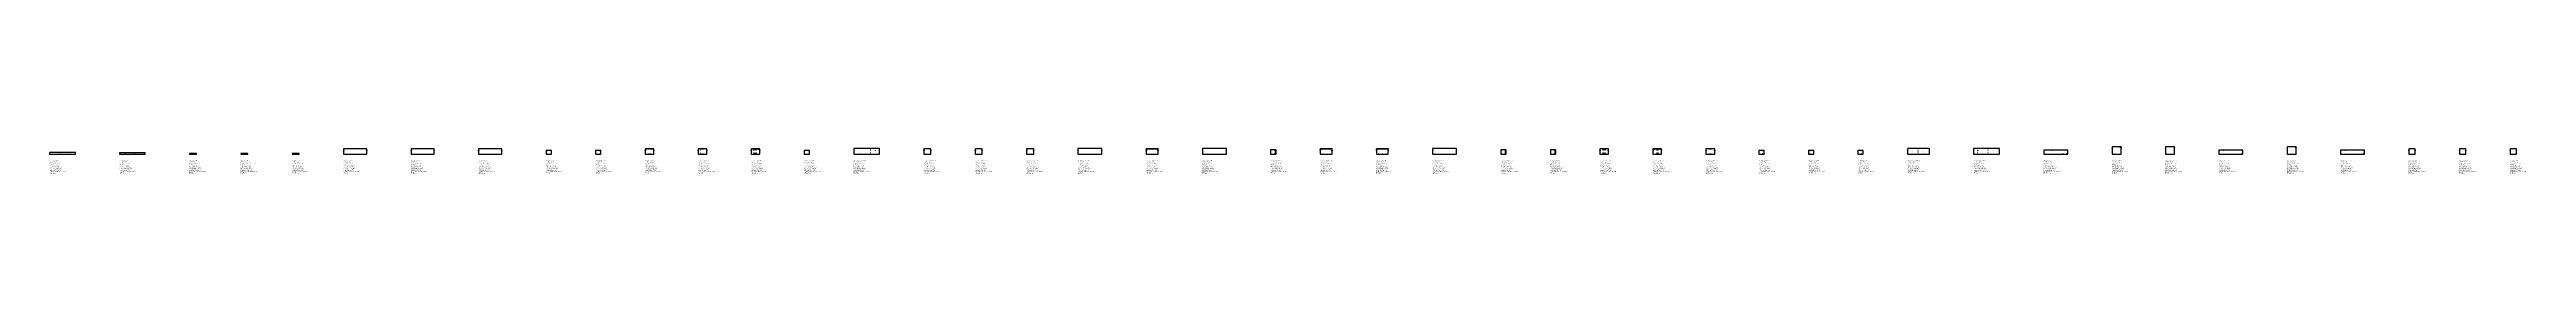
# Model space of a CAD drawing. Header units: inches. Extents: x 0 to 159254, y -1296 to 458.
import ezdxf

# ---------------------------------------------------------------- set-up
doc = ezdxf.new("R2010")
doc.units = ezdxf.units.IN
doc.header["$MEASUREMENT"] = 0
for name, color, linetype in [('BORDER_Z23P0RT1001', 7, 'Continuous'), ('HBORE_Z11P5', 4, 'Continuous'), ('NESTTEXT', 1, 'Continuous'), ('PLINEDIRECTION', 6, 'Continuous'), ('ROUTE_Z12P0RT1003', 7, 'Continuous'), ('VBORE_Z11P0', 3, 'Continuous'), ('VBORE_Z12P0', 3, 'Continuous'), ('VBORE_Z23P0', 3, 'Continuous'), ('VBORE_Z2P0', 3, 'Continuous')]:
    doc.layers.add(name, color=color, linetype=linetype)
doc.styles.get("Standard").update_dxf_attribs({"font": 'arial.ttf'})

msp = doc.modelspace()

# ---------------------------------------------------------------- linework, layer by layer
at = {"layer": 'BORDER_Z23P0RT1001', "color": 2}
for points in [[(812.825, -15, -0.4142135624), (827.825, 0), (1662, 0), (1662, 99.999), (0, 99.999), (0, 0), (834.175, 0, -0.4142135624), (849.175, -15)], [(5308.125, -15, -0.4142135624), (5323.125, 0), (6145.8, 0), (6145.8, 80), (4506.8, 80), (4506.8, 0), (5329.475, 0, -0.4142135624), (5344.475, -15)], [(9201.425, -15, -0.4142135624), (9216.425, 0), (9448.6, 0), (9448.6, 39.999), (8990.6, 39.999), (8990.6, 0), (9222.775, 0, -0.4142135624), (9237.775, -15)], [(12504.225, -15, -0.4142135624), (12519.225, 0), (12751.4, 0), (12751.4, 39.999), (12293.4, 39.999), (12293.4, 0), (12525.575, 0, -0.4142135624), (12540.575, -15)], [(15807.025, -15, -0.4142135624), (15822.025, 0), (16054.2, 0), (16054.2, 39.999), (15596.2, 39.999), (15596.2, 0), (15828.375, 0, -0.4142135624), (15843.375, -15)], [(19629.825, -15, -0.4142135624), (19644.825, 0), (20397, 0), (20397, 337.999), (18899, 337.999), (18899, 0), (19651.175, 0, -0.4142135624), (19666.175, -15)], [(23972.625, -15, -0.4142135624), (23987.625, 0), (24739.8, 0), (24739.8, 337.999), (23241.8, 337.999), (23241.8, 0), (23993.975, 0, -0.4142135624), (24008.975, -15)], [(28315.425, -15, -0.4142135624), (28330.425, 0), (29082.6, 0), (29082.6, 337.999), (27584.6, 337.999), (27584.6, 0), (28336.775, 0, -0.4142135624), (28351.775, -15)], [(32078.2245, -15, -0.4142135624), (32093.2245, 0), (32265.399, 0), (32265.399, 227), (31927.4, 227), (31927.4, 0), (32099.5745, 0, -0.4142135624), (32114.5745, -15)], [(35261.0235, -15, -0.4142135624), (35276.0235, 0), (35448.198, 0), (35448.198, 227), (35110.199, 227), (35110.199, 0), (35282.3735, 0, -0.4142135624), (35297.3735, -15)], [(38557.323, -15, -0.4142135624), (38572.323, 0), (38857.998, 0), (38857.998, 337.999), (38292.998, 337.999), (38292.998, 0), (38578.673, 0, -0.4142135624), (38593.673, -15)], [(41967.123, -15, -0.4142135624), (41982.123, 0), (42267.798, 0), (42267.798, 337.999), (41702.798, 337.999), (41702.798, 0), (41988.473, 0, -0.4142135624), (42003.473, -15)], [(45376.923, -15, -0.4142135624), (45391.923, 0), (45677.598, 0), (45677.598, 337.999), (45112.598, 337.999), (45112.598, 0), (45398.273, 0, -0.4142135624), (45413.273, -15)], [(48673.2225, -15, -0.4142135624), (48688.2225, 0), (48860.397, 0), (48860.397, 227), (48522.398, 227), (48522.398, 0), (48694.5725, 0, -0.4142135624), (48709.5725, -15)], [(52518.022, -15, -0.4142135624), (52533.022, 0), (53367.197, 0), (53367.197, 358.999), (51705.197, 358.999), (51705.197, 0), (52539.372, 0, -0.4142135624), (52554.372, -15)], [(56422.822, -15, -0.4142135624), (56437.822, 0), (56669.997, 0), (56669.997, 337.999), (56211.997, 337.999), (56211.997, 0), (56444.172, 0, -0.4142135624), (56459.172, -15)], [(59725.622, -15, -0.4142135624), (59740.622, 0), (59972.797, 0), (59972.797, 337.999), (59514.797, 337.999), (59514.797, 0), (59746.972, 0, -0.4142135624), (59761.972, -15)], [(63028.422, -15, -0.4142135624), (63043.422, 0), (63275.597, 0), (63275.597, 337.999), (62817.597, 337.999), (62817.597, 0), (63049.772, 0, -0.4142135624), (63064.772, -15)], [(66874.222, -15, -0.4142135624), (66889.222, 0), (67664.397, 0), (67664.397, 358.999), (66120.397, 358.999), (66120.397, 0), (66895.572, 0, -0.4142135624), (66910.572, -15)], [(70875.522, -15, -0.4142135624), (70890.522, 0), (71278.197, 0), (71278.197, 337.999), (70509.197, 337.999), (70509.197, 0), (70896.872, 0, -0.4142135624), (70911.872, -15)], [(74876.822, -15, -0.4142135624), (74891.822, 0), (75666.997, 0), (75666.997, 358.999), (74122.997, 358.999), (74122.997, 0), (74898.172, 0, -0.4142135624), (74913.172, -15)], [(78662.6215, -15, -0.4142135624), (78677.6215, 0), (78849.796, 0), (78849.796, 271), (78511.797, 271), (78511.797, 0), (78683.9715, 0, -0.4142135624), (78698.9715, -15)], [(82060.921, -15, -0.4142135624), (82075.921, 0), (82463.596, 0), (82463.596, 337.999), (81694.596, 337.999), (81694.596, 0), (82082.271, 0, -0.4142135624), (82097.271, -15)], [(85674.721, -15, -0.4142135624), (85689.721, 0), (86077.396, 0), (86077.396, 337.999), (85308.396, 337.999), (85308.396, 0), (85696.071, 0, -0.4142135624), (85711.071, -15)], [(89676.021, -15, -0.4142135624), (89691.021, 0), (90466.196, 0), (90466.196, 358.999), (88922.196, 358.999), (88922.196, 0), (89697.371, 0, -0.4142135624), (89712.371, -15)], [(93461.8205, -15, -0.4142135624), (93476.8205, 0), (93648.995, 0), (93648.995, 271), (93310.996, 271), (93310.996, 0), (93483.1705, 0, -0.4142135624), (93498.1705, -15)], [(96644.6195, -15, -0.4142135624), (96659.6195, 0), (96831.794, 0), (96831.794, 271), (96493.795, 271), (96493.795, 0), (96665.9695, 0, -0.4142135624), (96680.9695, -15)], [(99940.919, -15, -0.4142135624), (99955.919, 0), (100241.594, 0), (100241.594, 337.999), (99676.594, 337.999), (99676.594, 0), (99962.269, 0, -0.4142135624), (99977.269, -15)], [(103350.719, -15, -0.4142135624), (103365.719, 0), (103651.394, 0), (103651.394, 337.999), (103086.394, 337.999), (103086.394, 0), (103372.069, 0, -0.4142135624), (103387.069, -15)], [(106760.519, -15, -0.4142135624), (106775.519, 0), (107061.194, 0), (107061.194, 337.999), (106496.194, 337.999), (106496.194, 0), (106781.869, 0, -0.4142135624), (106796.869, -15)], [(110056.8185, -15, -0.4142135624), (110071.8185, 0), (110243.993, 0), (110243.993, 227), (109905.994, 227), (109905.994, 0), (110078.1685, 0, -0.4142135624), (110093.1685, -15)], [(113239.6175, -15, -0.4142135624), (113254.6175, 0), (113426.792, 0), (113426.792, 227), (113088.793, 227), (113088.793, 0), (113260.9675, 0, -0.4142135624), (113275.9675, -15)], [(116422.4165, -15, -0.4142135624), (116437.4165, 0), (116609.591, 0), (116609.591, 227), (116271.592, 227), (116271.592, 0), (116443.7665, 0, -0.4142135624), (116458.7665, -15)], [(120142.216, -15, -0.4142135624), (120157.216, 0), (120866.391, 0), (120866.391, 358.999), (119477.391, 358.999), (119477.391, 337.999), (119454.391, 337.999), (119454.391, 0), (120163.566, 0, -0.4142135624), (120178.566, -15)], [(124524.016, -15, -0.4142135624), (124539.016, 0), (125373.191, 0), (125373.191, 358.999), (123711.191, 358.999), (123711.191, 0), (124545.366, 0, -0.4142135624), (124560.366, -15)], [(128971.816, -15, -0.4142135624), (128986.816, 0), (129761.991, 0), (129761.991, 250), (128217.991, 250), (128217.991, 0), (128993.166, 0, -0.4142135624), (129008.166, -15)], [(132882.616, -15, -0.4142135624), (132897.616, 0), (133194.791, 0), (133194.791, 458), (132606.791, 458), (132606.791, 0), (132903.966, 0, -0.4142135624), (132918.966, -15)], [(136315.416, -15, -0.4142135624), (136330.416, 0), (136627.591, 0), (136627.591, 458), (136039.591, 458), (136039.591, 0), (136336.766, 0, -0.4142135624), (136351.766, -15)], [(140226.216, -15, -0.4142135624), (140241.216, 0), (141016.391, 0), (141016.391, 250), (139472.391, 250), (139472.391, 0), (140247.566, 0, -0.4142135624), (140262.566, -15)], [(144137.016, -15, -0.4142135624), (144152.016, 0), (144449.191, 0), (144449.191, 458), (143861.191, 458), (143861.191, 0), (144158.366, 0, -0.4142135624), (144173.366, -15)], [(148047.816, -15, -0.4142135624), (148062.816, 0), (148837.991, 0), (148837.991, 250), (147293.991, 250), (147293.991, 0), (148069.166, 0, -0.4142135624), (148084.166, -15)], [(151870.616, -15, -0.4142135624), (151885.616, 0), (152094.791, 0), (152094.791, 337.999), (151682.791, 337.999), (151682.791, 0), (151891.966, 0, -0.4142135624), (151906.966, -15)], [(155127.416, -15, -0.4142135624), (155142.416, 0), (155351.591, 0), (155351.591, 337.999), (154939.591, 337.999), (154939.591, 0), (155148.766, 0, -0.4142135624), (155163.766, -15)], [(158384.216, -15, -0.4142135624), (158399.216, 0), (158608.391, 0), (158608.391, 337.999), (158196.391, 337.999), (158196.391, 0), (158405.566, 0, -0.4142135624), (158420.566, -15)]]:
    msp.add_lwpolyline(points, format="xyb", dxfattribs=at)
at = {"layer": 'HBORE_Z11P5', "color": 4}
for points in [[(4610.8, 80), (4610.8, 60), (4602.8, 60), (4602.8, 80), (4610.8, 80)], [(4898.6, 80), (4898.6, 60), (4890.6, 60), (4890.6, 80), (4898.6, 80)], [(5186.4, 80), (5186.4, 60), (5178.4, 60), (5178.4, 80), (5186.4, 80)], [(5474.2, 80), (5474.2, 60), (5466.2, 60), (5466.2, 80), (5474.2, 80)], [(5762, 80), (5762, 60), (5754, 60), (5754, 80), (5762, 80)], [(6049.8, 80), (6049.8, 60), (6041.8, 60), (6041.8, 80), (6049.8, 80)], [(18899, 241.999), (18919, 241.999), (18919, 233.999), (18899, 233.999), (18899, 241.999)], [(18899, 103.999), (18919, 103.999), (18919, 95.999), (18899, 95.999), (18899, 103.999)], [(20397, 233.999), (20377, 233.999), (20377, 241.999), (20397, 241.999), (20397, 233.999)], [(20397, 95.999), (20377, 95.999), (20377, 103.999), (20397, 103.999), (20397, 95.999)], [(23241.8, 241.999), (23261.8, 241.999), (23261.8, 233.999), (23241.8, 233.999), (23241.8, 241.999)], [(23241.8, 103.999), (23261.8, 103.999), (23261.8, 95.999), (23241.8, 95.999), (23241.8, 103.999)], [(24739.8, 233.999), (24719.8, 233.999), (24719.8, 241.999), (24739.8, 241.999), (24739.8, 233.999)], [(24739.8, 95.999), (24719.8, 95.999), (24719.8, 103.999), (24739.8, 103.999), (24739.8, 95.999)], [(27584.6, 241.999), (27604.6, 241.999), (27604.6, 233.999), (27584.6, 233.999), (27584.6, 241.999)], [(27584.6, 103.999), (27604.6, 103.999), (27604.6, 95.999), (27584.6, 95.999), (27584.6, 103.999)], [(29082.6, 233.999), (29062.6, 233.999), (29062.6, 241.999), (29082.6, 241.999), (29082.6, 233.999)], [(29082.6, 95.999), (29062.6, 95.999), (29062.6, 103.999), (29082.6, 103.999), (29082.6, 95.999)], [(32023.4, 0), (32023.4, 20), (32031.4, 20), (32031.4, 0), (32023.4, 0)], [(32161.4, 0), (32161.4, 20), (32169.4, 20), (32169.4, 0), (32161.4, 0)], [(35206.199, 0), (35206.199, 20), (35214.199, 20), (35214.199, 0), (35206.199, 0)], [(35344.199, 0), (35344.199, 20), (35352.199, 20), (35352.199, 0), (35344.199, 0)], [(38292.998, 241.999), (38312.998, 241.999), (38312.998, 233.999), (38292.998, 233.999), (38292.998, 241.999)], [(38292.998, 103.999), (38312.998, 103.999), (38312.998, 95.999), (38292.998, 95.999), (38292.998, 103.999)], [(41702.798, 241.999), (41722.798, 241.999), (41722.798, 233.999), (41702.798, 233.999), (41702.798, 241.999)], [(41702.798, 103.999), (41722.798, 103.999), (41722.798, 95.999), (41702.798, 95.999), (41702.798, 103.999)], [(45112.598, 241.999), (45132.598, 241.999), (45132.598, 233.999), (45112.598, 233.999), (45112.598, 241.999)], [(45112.598, 103.999), (45132.598, 103.999), (45132.598, 95.999), (45112.598, 95.999), (45112.598, 103.999)], [(48618.398, 0), (48618.398, 20), (48626.398, 20), (48626.398, 0), (48618.398, 0)], [(48756.398, 0), (48756.398, 20), (48764.398, 20), (48764.398, 0), (48756.398, 0)], [(70509.197, 241.999), (70529.197, 241.999), (70529.197, 233.999), (70509.197, 233.999), (70509.197, 241.999)], [(70509.197, 103.999), (70529.197, 103.999), (70529.197, 95.999), (70509.197, 95.999), (70509.197, 103.999)], [(70655.197, 0), (70655.197, 20), (70663.197, 20), (70663.197, 0), (70655.197, 0)], [(70888.697, 0), (70888.697, 20), (70896.697, 20), (70896.697, 0), (70888.697, 0)], [(71122.197, 0), (71122.197, 20), (71130.197, 20), (71130.197, 0), (71122.197, 0)], [(71278.197, 233.999), (71258.197, 233.999), (71258.197, 241.999), (71278.197, 241.999), (71278.197, 233.999)], [(71278.197, 95.999), (71258.197, 95.999), (71258.197, 103.999), (71278.197, 103.999), (71278.197, 95.999)], [(78511.797, 139.5), (78531.797, 139.5), (78531.797, 131.5), (78511.797, 131.5), (78511.797, 139.5)], [(78615.797, 271), (78615.797, 251), (78607.797, 251), (78607.797, 271), (78615.797, 271)], [(78607.797, 0), (78607.797, 20), (78615.797, 20), (78615.797, 0), (78607.797, 0)], [(78753.797, 271), (78753.797, 251), (78745.797, 251), (78745.797, 271), (78753.797, 271)], [(78745.797, 0), (78745.797, 20), (78753.797, 20), (78753.797, 0), (78745.797, 0)], [(81694.596, 241.999), (81714.596, 241.999), (81714.596, 233.999), (81694.596, 233.999), (81694.596, 241.999)], [(81694.596, 103.999), (81714.596, 103.999), (81714.596, 95.999), (81694.596, 95.999), (81694.596, 103.999)], [(81840.596, 0), (81840.596, 20), (81848.596, 20), (81848.596, 0), (81840.596, 0)], [(82074.096, 0), (82074.096, 20), (82082.096, 20), (82082.096, 0), (82074.096, 0)], [(82307.596, 0), (82307.596, 20), (82315.596, 20), (82315.596, 0), (82307.596, 0)], [(82463.596, 233.999), (82443.596, 233.999), (82443.596, 241.999), (82463.596, 241.999), (82463.596, 233.999)], [(82463.596, 95.999), (82443.596, 95.999), (82443.596, 103.999), (82463.596, 103.999), (82463.596, 95.999)], [(85308.396, 241.999), (85328.396, 241.999), (85328.396, 233.999), (85308.396, 233.999), (85308.396, 241.999)], [(85308.396, 103.999), (85328.396, 103.999), (85328.396, 95.999), (85308.396, 95.999), (85308.396, 103.999)], [(85454.396, 0), (85454.396, 20), (85462.396, 20), (85462.396, 0), (85454.396, 0)], [(85687.896, 0), (85687.896, 20), (85695.896, 20), (85695.896, 0), (85687.896, 0)], [(85921.396, 0), (85921.396, 20), (85929.396, 20), (85929.396, 0), (85921.396, 0)], [(86077.396, 233.999), (86057.396, 233.999), (86057.396, 241.999), (86077.396, 241.999), (86077.396, 233.999)], [(86077.396, 95.999), (86057.396, 95.999), (86057.396, 103.999), (86077.396, 103.999), (86077.396, 95.999)], [(93310.996, 139.5), (93330.996, 139.5), (93330.996, 131.5), (93310.996, 131.5), (93310.996, 139.5)], [(93414.996, 271), (93414.996, 251), (93406.996, 251), (93406.996, 271), (93414.996, 271)], [(93406.996, 0), (93406.996, 20), (93414.996, 20), (93414.996, 0), (93406.996, 0)], [(93552.996, 271), (93552.996, 251), (93544.996, 251), (93544.996, 271), (93552.996, 271)], [(93544.996, 0), (93544.996, 20), (93552.996, 20), (93552.996, 0), (93544.996, 0)], [(96493.795, 139.5), (96513.795, 139.5), (96513.795, 131.5), (96493.795, 131.5), (96493.795, 139.5)], [(96597.795, 271), (96597.795, 251), (96589.795, 251), (96589.795, 271), (96597.795, 271)], [(96589.795, 0), (96589.795, 20), (96597.795, 20), (96597.795, 0), (96589.795, 0)], [(96735.795, 271), (96735.795, 251), (96727.795, 251), (96727.795, 271), (96735.795, 271)], [(96727.795, 0), (96727.795, 20), (96735.795, 20), (96735.795, 0), (96727.795, 0)], [(100241.594, 233.999), (100221.594, 233.999), (100221.594, 241.999), (100241.594, 241.999), (100241.594, 233.999)], [(100241.594, 95.999), (100221.594, 95.999), (100221.594, 103.999), (100241.594, 103.999), (100241.594, 95.999)], [(103651.394, 233.999), (103631.394, 233.999), (103631.394, 241.999), (103651.394, 241.999), (103651.394, 233.999)], [(103651.394, 95.999), (103631.394, 95.999), (103631.394, 103.999), (103651.394, 103.999), (103651.394, 95.999)], [(107061.194, 233.999), (107041.194, 233.999), (107041.194, 241.999), (107061.194, 241.999), (107061.194, 233.999)], [(107061.194, 95.999), (107041.194, 95.999), (107041.194, 103.999), (107061.194, 103.999), (107061.194, 95.999)], [(110009.993, 227), (110009.993, 207), (110001.993, 207), (110001.993, 227), (110009.993, 227)], [(110147.993, 227), (110147.993, 207), (110139.993, 207), (110139.993, 227), (110147.993, 227)], [(113192.792, 227), (113192.792, 207), (113184.792, 207), (113184.792, 227), (113192.792, 227)], [(113330.792, 227), (113330.792, 207), (113322.792, 207), (113322.792, 227), (113330.792, 227)], [(116375.591, 227), (116375.591, 207), (116367.591, 207), (116367.591, 227), (116375.591, 227)], [(116513.591, 227), (116513.591, 207), (116505.591, 207), (116505.591, 227), (116513.591, 227)], [(151682.791, 241.999), (151702.791, 241.999), (151702.791, 233.999), (151682.791, 233.999), (151682.791, 241.999)], [(151682.791, 103.999), (151702.791, 103.999), (151702.791, 95.999), (151682.791, 95.999), (151682.791, 103.999)], [(152094.791, 233.999), (152074.791, 233.999), (152074.791, 241.999), (152094.791, 241.999), (152094.791, 233.999)], [(152094.791, 95.999), (152074.791, 95.999), (152074.791, 103.999), (152094.791, 103.999), (152094.791, 95.999)], [(154939.591, 241.999), (154959.591, 241.999), (154959.591, 233.999), (154939.591, 233.999), (154939.591, 241.999)], [(154939.591, 103.999), (154959.591, 103.999), (154959.591, 95.999), (154939.591, 95.999), (154939.591, 103.999)], [(155351.591, 233.999), (155331.591, 233.999), (155331.591, 241.999), (155351.591, 241.999), (155351.591, 233.999)], [(155351.591, 95.999), (155331.591, 95.999), (155331.591, 103.999), (155351.591, 103.999), (155351.591, 95.999)], [(158196.391, 241.999), (158216.391, 241.999), (158216.391, 233.999), (158196.391, 233.999), (158196.391, 241.999)], [(158196.391, 103.999), (158216.391, 103.999), (158216.391, 95.999), (158196.391, 95.999), (158196.391, 103.999)], [(158608.391, 233.999), (158588.391, 233.999), (158588.391, 241.999), (158608.391, 241.999), (158608.391, 233.999)], [(158608.391, 95.999), (158588.391, 95.999), (158588.391, 103.999), (158608.391, 103.999), (158608.391, 95.999)]]:
    msp.add_lwpolyline(points, close=True, dxfattribs=at)
at = {"layer": 'PLINEDIRECTION', "color": 6}
for points in [[(70505.197, 309.899), (70511.547, 309.899), (70511.547, 335.299), (70508.372, 322.599), (70514.722, 322.599), (70511.547, 335.299), (70509.9595, 322.599), (70513.1345, 322.599), (70511.547, 335.299)], [(78821.697, 275), (78821.697, 268.65), (78847.097, 268.65), (78834.397, 271.825), (78834.397, 265.475), (78847.097, 268.65), (78834.397, 270.2375), (78834.397, 267.0625), (78847.097, 268.65)], [(81690.596, 309.899), (81696.946, 309.899), (81696.946, 335.299), (81693.771, 322.599), (81700.121, 322.599), (81696.946, 335.299), (81695.3585, 322.599), (81698.5335, 322.599), (81696.946, 335.299)], [(85304.396, 309.899), (85310.746, 309.899), (85310.746, 335.299), (85307.571, 322.599), (85313.921, 322.599), (85310.746, 335.299), (85309.1585, 322.599), (85312.3335, 322.599), (85310.746, 335.299)], [(93620.896, 275), (93620.896, 268.65), (93646.296, 268.65), (93633.596, 271.825), (93633.596, 265.475), (93646.296, 268.65), (93633.596, 270.2375), (93633.596, 267.0625), (93646.296, 268.65)], [(96803.695, 275), (96803.695, 268.65), (96829.095, 268.65), (96816.395, 271.825), (96816.395, 265.475), (96829.095, 268.65), (96816.395, 270.2375), (96816.395, 267.0625), (96829.095, 268.65)]]:
    msp.add_lwpolyline(points, dxfattribs=at)
at = {"layer": 'ROUTE_Z12P0RT1003', "color": 3}
for points in [[(70505.197, 309.899), (70505.197, 322.999), (71282.197, 322.999), (71282.197, 309.899), (70505.197, 309.899)], [(78821.697, 275), (78834.797, 275), (78834.797, -4), (78821.697, -4), (78821.697, 275)], [(81690.596, 309.899), (81690.596, 322.999), (82467.596, 322.999), (82467.596, 309.899), (81690.596, 309.899)], [(85304.396, 309.899), (85304.396, 322.999), (86081.396, 322.999), (86081.396, 309.899), (85304.396, 309.899)], [(93620.896, 275), (93633.996, 275), (93633.996, -4), (93620.896, -4), (93620.896, 275)], [(96803.695, 275), (96816.795, 275), (96816.795, -4), (96803.695, -4), (96803.695, 275)]]:
    msp.add_lwpolyline(points, close=True, dxfattribs=at)
at = {"layer": 'VBORE_Z11P0', "color": 3}
for centre in [(38451.998, 267.999), (38451.998, 49.999), (38483.998, 267.999), (38483.998, 49.999), (38515.998, 267.999), (38515.998, 49.999), (38547.998, 267.999), (38547.998, 49.999), (38579.998, 267.999), (38579.998, 49.999), (38611.998, 267.999), (38611.998, 49.999), (38643.998, 267.999), (38643.998, 49.999), (38675.998, 267.999), (38675.998, 49.999), (41861.798, 267.999), (41861.798, 49.999), (41893.798, 267.999), (41893.798, 49.999), (41925.798, 267.999), (41925.798, 49.999), (41957.798, 267.999), (41957.798, 49.999), (41989.798, 267.999), (41989.798, 49.999), (42021.798, 267.999), (42021.798, 49.999), (42053.798, 267.999), (42053.798, 49.999), (42085.798, 267.999), (42085.798, 49.999), (45271.598, 267.999), (45271.598, 49.999), (45303.598, 267.999), (45303.598, 49.999), (45335.598, 267.999), (45335.598, 49.999), (45367.598, 267.999), (45367.598, 49.999), (45399.598, 267.999), (45399.598, 49.999), (45431.598, 267.999), (45431.598, 49.999), (45463.598, 267.999), (45463.598, 49.999), (45495.598, 267.999), (45495.598, 49.999), (99858.594, 267.999), (99858.594, 49.999), (99890.594, 267.999), (99890.594, 49.999), (99922.594, 267.999), (99922.594, 49.999), (99954.594, 267.999), (99954.594, 49.999), (99986.594, 267.999), (99986.594, 49.999), (100018.594, 267.999), (100018.594, 49.999), (100050.594, 267.999), (100050.594, 49.999), (100082.594, 267.999), (100082.594, 49.999), (103268.394, 267.999), (103268.394, 49.999), (103300.394, 267.999), (103300.394, 49.999), (103332.394, 267.999), (103332.394, 49.999), (103364.394, 267.999), (103364.394, 49.999), (103396.394, 267.999), (103396.394, 49.999), (103428.394, 267.999), (103428.394, 49.999), (103460.394, 267.999), (103460.394, 49.999), (103492.394, 267.999), (103492.394, 49.999), (106678.194, 267.999), (106678.194, 49.999), (106710.194, 267.999), (106710.194, 49.999), (106742.194, 267.999), (106742.194, 49.999), (106774.194, 267.999), (106774.194, 49.999), (106806.194, 267.999), (106806.194, 49.999), (106838.194, 267.999), (106838.194, 49.999), (106870.194, 267.999), (106870.194, 49.999), (106902.194, 267.999), (106902.194, 49.999)]:
    msp.add_circle(centre, 2.505, dxfattribs=at)
at = {"layer": 'VBORE_Z12P0', "color": 3}
for centre in [(100, 88.499), (387.8, 88.499), (675.6, 88.499), (963.4, 88.499), (1251.2, 88.499), (1539, 88.499), (32027.4, 215.5), (32165.4, 215.5), (35210.199, 215.5), (35348.199, 215.5), (38846.498, 237.999), (38846.498, 99.999), (42256.298, 237.999), (42256.298, 99.999), (45666.098, 237.999), (45666.098, 99.999), (48622.398, 215.5), (48760.398, 215.5), (52113.197, 253.999), (52113.197, 99.999), (52442.8637, 253.999), (52442.8637, 99.999), (52772.5303, 253.999), (52772.5303, 99.999), (53105.697, 237.999), (53105.697, 99.999), (56223.497, 237.999), (56223.497, 99.999), (56658.497, 237.999), (56658.497, 99.999), (59526.297, 237.999), (59526.297, 99.999), (59961.297, 237.999), (59961.297, 99.999), (62829.097, 237.999), (62829.097, 99.999), (63264.097, 237.999), (63264.097, 99.999), (66131.897, 237.999), (66131.897, 99.999), (67652.897, 237.999), (67652.897, 99.999), (74134.497, 237.999), (74134.497, 99.999), (75655.497, 237.999), (75655.497, 99.999), (88933.696, 237.999), (88933.696, 99.999), (90454.696, 237.999), (90454.696, 99.999), (99688.094, 237.999), (99688.094, 99.999), (103097.894, 237.999), (103097.894, 99.999), (106507.694, 237.999), (106507.694, 99.999), (110005.993, 11.5), (110143.993, 11.5), (113188.792, 11.5), (113326.792, 11.5), (116371.591, 11.5), (116509.591, 11.5), (119465.891, 237.999), (119465.891, 99.999), (119799.0577, 253.999), (119799.0577, 176.999), (119799.0577, 99.999), (120128.7243, 253.999), (120128.7243, 176.999), (120128.7243, 99.999), (120458.391, 253.999), (120458.391, 176.999), (120458.391, 99.999), (123972.691, 237.999), (123972.691, 99.999), (124305.8577, 253.999), (124305.8577, 99.999), (124635.5243, 253.999), (124635.5243, 99.999), (124965.191, 253.999), (124965.191, 99.999)]:
    msp.add_circle(centre, 4, dxfattribs=at)
at = {"layer": 'VBORE_Z23P0', "color": 3}
for centre in [(31977.4, 215.5), (32215.4, 215.5), (35160.199, 215.5), (35398.199, 215.5), (38846.498, 287.999), (38846.498, 49.999), (42256.298, 287.999), (42256.298, 49.999), (45666.098, 287.999), (45666.098, 49.999), (48572.398, 215.5), (48810.398, 215.5), (56223.497, 287.999), (56223.497, 49.999), (56658.497, 287.999), (56658.497, 49.999), (59526.297, 287.999), (59526.297, 49.999), (59961.297, 287.999), (59961.297, 49.999), (62829.097, 287.999), (62829.097, 49.999), (67652.897, 287.999), (67652.897, 49.999), (74134.497, 287.999), (74134.497, 49.999), (75655.497, 287.999), (75655.497, 49.999), (90454.696, 287.999), (90454.696, 49.999), (99688.094, 287.999), (99688.094, 49.999), (103097.894, 287.999), (103097.894, 49.999), (106507.694, 287.999), (106507.694, 49.999), (109955.993, 11.5), (110193.993, 11.5), (113138.792, 11.5), (113376.792, 11.5), (116321.591, 11.5), (116559.591, 11.5), (128229.491, 177), (128229.491, 50), (128267.991, 238.5), (128290.991, 11.5), (128508.6577, 238.5), (128523.991, 11.5), (128749.3243, 238.5), (128756.991, 11.5), (128989.991, 238.5), (128989.991, 11.5), (129222.991, 11.5), (129230.6577, 238.5), (129455.991, 11.5), (129471.3243, 238.5), (129688.991, 11.5), (129711.991, 238.5), (129750.491, 177), (129750.491, 50), (132618.291, 385), (132618.291, 229), (132618.291, 73), (132656.791, 446.5), (132889.291, 446.5), (133121.791, 446.5), (133183.291, 408), (133183.291, 229), (133183.291, 50), (136051.091, 385), (136051.091, 229), (136051.091, 73), (136089.591, 446.5), (136322.091, 446.5), (136554.591, 446.5), (136616.091, 408), (136616.091, 229), (136616.091, 50), (139483.891, 177), (139483.891, 50), (139522.391, 238.5), (139545.391, 11.5), (139763.0577, 238.5), (139778.391, 11.5), (140003.7243, 238.5), (140011.391, 11.5), (140244.391, 238.5), (140244.391, 11.5), (140477.391, 11.5), (140485.0577, 238.5), (140710.391, 11.5), (140725.7243, 238.5), (140943.391, 11.5), (140966.391, 238.5), (141004.891, 177), (141004.891, 50), (143872.691, 385), (143872.691, 229), (143872.691, 73), (143911.191, 446.5), (144143.691, 446.5), (144376.191, 446.5), (144437.691, 408), (144437.691, 229), (144437.691, 50), (147305.491, 177), (147305.491, 50), (147343.991, 238.5), (147366.991, 11.5), (147584.6577, 238.5), (147599.991, 11.5), (147825.3243, 238.5), (147832.991, 11.5), (148065.991, 238.5), (148065.991, 11.5), (148298.991, 11.5), (148306.6577, 238.5), (148531.991, 11.5), (148547.3243, 238.5), (148764.991, 11.5), (148787.991, 238.5), (148826.491, 177), (148826.491, 50)]:
    msp.add_circle(centre, 2.5, dxfattribs=at)
at = {"layer": 'VBORE_Z2P0', "color": 3}
for centre in [(38351.998, 300.999), (38383.998, 300.999), (38741.998, 300.999), (38773.998, 300.999), (45171.598, 300.999), (45203.598, 300.999), (45561.598, 300.999), (45593.598, 300.999), (103170.394, 300.999), (103202.394, 300.999), (103560.394, 300.999), (103592.394, 300.999)]:
    msp.add_circle(centre, 1.5, dxfattribs=at)

# ---------------------------------------------------------------- texts
at = {"layer": 'NESTTEXT', "color": 1}
for s, p in [('Quantity: 1', (0, -685.8)), ('CutPanelLength: 1662.00000', (0, -762)), ('CutPanelWidth: 99.99900', (0, -838.2)), ('Part Name: Filler Return', (0, -457.2)), ('File Name: 03IM6W01', (0, -533.4)), ('Face 6 File Name: 03IM6X01', (0, -609.6)), ('Finished Part Length: 1662.00000', (0, -914.4)), ('Finished Part Width: 100.00000', (0, -990.6)), ('Product: Upper Open  BW 04', (0, -1066.8)), ('Row_ID: 44', (0, -1219.2)), ('Machine Point: 1', (0, -1295.4)), ('ID: 8543a5b2-2efa-4d97-92df-1150c870823c', (0, -1143)), ('Quantity: 1', (4506.8, -685.8)), ('CutPanelLength: 1639.00000', (4506.8, -762)), ('CutPanelWidth: 80.00000', (4506.8, -838.2)), ('Part Name: Front Cleat', (4506.8, -457.2)), ('File Name: 03IM6W04', (4506.8, -533.4)), ('Face 6 File Name: 03IM6X04', (4506.8, -609.6)), ('Finished Part Length: 1639.00000', (4506.8, -914.4)), ('Finished Part Width: 80.00000', (4506.8, -990.6)), ('Product: Upper Open  BW 04', (4506.8, -1066.8)), ('Row_ID: 43', (4506.8, -1219.2)), ('Machine Point: 2M', (4506.8, -1295.4)), ('ID: 3ef12a0d-c31b-4a58-a4f2-1150c87082fb', (4506.8, -1143)), ('Quantity: 1', (8990.6, -685.8)), ('CutPanelLength: 458.00000', (8990.6, -762)), ('CutPanelWidth: 39.99900', (8990.6, -838.2)), ('Part Name: Top Cleat', (8990.6, -457.2)), ('File Name: 5603INC2', (8990.6, -533.4)), ('Face 6 File Name: 5603INC3', (8990.6, -609.6)), ('Finished Part Length: 458.00000', (8990.6, -914.4)), ('Finished Part Width: 40.00000', (8990.6, -990.6)), ('Product: Upper 1 Door  BW 06', (8990.6, -1066.8)), ('Row_ID: 54', (8990.6, -1219.2)), ('Machine Point: 4', (8990.6, -1295.4)), ('ID: 5d406cd0-5b6e-48a6-84b3-1150c870dc86', (8990.6, -1143)), ('Quantity: 1', (12293.4, -685.8)), ('CutPanelLength: 458.00000', (12293.4, -762)), ('CutPanelWidth: 39.99900', (12293.4, -838.2)), ('Part Name: Top Cleat', (12293.4, -457.2)), ('File Name: 5603INBW', (12293.4, -533.4)), ('Face 6 File Name: 5603INBX', (12293.4, -609.6)), ('Finished Part Length: 458.00000', (12293.4, -914.4)), ('Finished Part Width: 40.00000', (12293.4, -990.6)), ('Product: Upper 1 Door  RH 06', (12293.4, -1066.8)), ('Row_ID: 175', (12293.4, -1219.2)), ('Machine Point: 4', (12293.4, -1295.4)), ('ID: 88b3ceac-6c7c-4f76-8274-1150c87a7f11', (12293.4, -1143)), ('Quantity: 1', (15596.2, -685.8)), ('CutPanelLength: 458.00000', (15596.2, -762)), ('CutPanelWidth: 39.99900', (15596.2, -838.2)), ('Part Name: Top Cleat', (15596.2, -457.2)), ('File Name: 5603INBQ', (15596.2, -533.4)), ('Face 6 File Name: 5603INBR', (15596.2, -609.6)), ('Finished Part Length: 458.00000', (15596.2, -914.4)), ('Finished Part Width: 40.00000', (15596.2, -990.6)), ('Product: Upper 1 Door  LH 06', (15596.2, -1066.8)), ('Row_ID: 76', (15596.2, -1219.2)), ('Machine Point: 4', (15596.2, -1295.4)), ('ID: 03553710-cfbf-4529-9cf7-1150c8737704', (15596.2, -1143)), ('Quantity: 1', (18899, -685.8)), ('CutPanelLength: 1498.00000', (18899, -762)), ('CutPanelWidth: 337.99900', (18899, -838.2)), ('Part Name: Upper Bottom', (18899, -457.2)), ('File Name: 5603IPJK', (18899, -533.4)), ('Face 6 File Name: 5603IPJL', (18899, -609.6)), ('Finished Part Length: 1498.00000', (18899, -914.4)), ('Finished Part Width: 338.00000', (18899, -990.6)), ('Product: Upper 1 Door  RH 07', (18899, -1066.8)), ('Row_ID: 71', (18899, -1219.2)), ('Machine Point: 2M', (18899, -1295.4)), ('ID: c45bfb43-cf21-4c70-a000-1150c87299d5', (18899, -1143)), ('Quantity: 1', (23241.8, -685.8)), ('CutPanelLength: 1498.00000', (23241.8, -762)), ('CutPanelWidth: 337.99900', (23241.8, -838.2)), ('Part Name: Upper Bottom', (23241.8, -457.2)), ('File Name: 5603IPL8', (23241.8, -533.4)), ('Face 6 File Name: 5603IPL9', (23241.8, -609.6)), ('Finished Part Length: 1498.00000', (23241.8, -914.4)), ('Finished Part Width: 338.00000', (23241.8, -990.6)), ('Product: Upper 1 Door  BW 07', (23241.8, -1066.8)), ('Row_ID: 63', (23241.8, -1219.2)), ('Machine Point: 2M', (23241.8, -1295.4)), ('ID: fc03dbfc-8a62-4f8f-843c-1150c871a548', (23241.8, -1143)), ('Quantity: 1', (27584.6, -685.8)), ('CutPanelLength: 1498.00000', (27584.6, -762)), ('CutPanelWidth: 337.99900', (27584.6, -838.2)), ('Part Name: Upper Bottom', (27584.6, -457.2)), ('File Name: 5603IP2E', (27584.6, -533.4)), ('Face 6 File Name: 5603IP2F', (27584.6, -609.6)), ('Finished Part Length: 1498.00000', (27584.6, -914.4)), ('Finished Part Width: 338.00000', (27584.6, -990.6)), ('Product: Upper 1 Door  LH 07', (27584.6, -1066.8)), ('Row_ID: 85', (27584.6, -1219.2)), ('Machine Point: 2M', (27584.6, -1295.4)), ('ID: 1749fabd-f75e-4964-bf01-1150c8744f9a', (27584.6, -1143)), ('Quantity: 1', (31927.4, -685.8)), ('CutPanelLength: 337.99900', (31927.4, -762)), ('CutPanelWidth: 227.00000', (31927.4, -838.2)), ('Part Name: Upper Left Side', (31927.4, -457.2)), ('File Name: 5603IP22', (31927.4, -533.4)), ('Face 6 File Name: 5603IP23', (31927.4, -609.6)), ('Finished Part Length: 338.00000', (31927.4, -914.4)), ('Finished Part Width: 227.00000', (31927.4, -990.6)), ('Product: Upper 1 Door  LH 07', (31927.4, -1066.8)), ('Row_ID: 87', (31927.4, -1219.2)), ('Machine Point: 1', (31927.4, -1295.4)), ('ID: 114ebdd6-9dbe-41f4-8476-1150c8744e1b', (31927.4, -1143)), ('Quantity: 1', (35110.199, -685.8)), ('CutPanelLength: 337.99900', (35110.199, -762)), ('CutPanelWidth: 227.00000', (35110.199, -838.2)), ('Part Name: Upper Left Side', (35110.199, -457.2)), ('File Name: 5603IPJ8', (35110.199, -533.4)), ('Face 6 File Name: 5603IPJ9', (35110.199, -609.6)), ('Finished Part Length: 338.00000', (35110.199, -914.4)), ('Finished Part Width: 227.00000', (35110.199, -990.6)), ('Product: Upper 1 Door  RH 07', (35110.199, -1066.8)), ('Row_ID: 73', (35110.199, -1219.2)), ('Machine Point: 1', (35110.199, -1295.4)), ('ID: 064998a3-7864-4887-a4c6-1150c87298d5', (35110.199, -1143)), ('Quantity: 1', (38292.998, -685.8)), ('CutPanelLength: 565.00000', (38292.998, -762)), ('CutPanelWidth: 337.99900', (38292.998, -838.2)), ('Part Name: Upper Left Side', (38292.998, -457.2)), ('File Name: 4603IMAW', (38292.998, -533.4)), ('Face 6 File Name: 4603IMAX', (38292.998, -609.6)), ('Finished Part Length: 565.00000', (38292.998, -914.4)), ('Finished Part Width: 338.00000', (38292.998, -990.6)), ('Product: Upper 1 Door  LH 06', (38292.998, -1066.8)), ('Row_ID: 81', (38292.998, -1219.2)), ('Machine Point: 1', (38292.998, -1295.4)), ('ID: c0de738e-61c2-4c81-a4ed-1150c87373f1', (38292.998, -1143)), ('Quantity: 1', (41702.798, -685.8)), ('CutPanelLength: 565.00000', (41702.798, -762)), ('CutPanelWidth: 337.99900', (41702.798, -838.2)), ('Part Name: Upper Left Side', (41702.798, -457.2)), ('File Name: 4603ILVE', (41702.798, -533.4)), ('Face 6 File Name: 4603ILVF', (41702.798, -609.6)), ('Finished Part Length: 565.00000', (41702.798, -914.4)), ('Finished Part Width: 338.00000', (41702.798, -990.6)), ('Product: Upper 1 Door  RH 06', (41702.798, -1066.8)), ('Row_ID: 180', (41702.798, -1219.2)), ('Machine Point: 1', (41702.798, -1295.4)), ('ID: 3f881152-88d1-42ef-83ea-1150c87a7c50', (41702.798, -1143)), ('Quantity: 1', (45112.598, -685.8)), ('CutPanelLength: 565.00000', (45112.598, -762)), ('CutPanelWidth: 337.99900', (45112.598, -838.2)), ('Part Name: Upper Left Side', (45112.598, -457.2)), ('File Name: 4603IM5E', (45112.598, -533.4)), ('Face 6 File Name: 4603IM5F', (45112.598, -609.6)), ('Finished Part Length: 565.00000', (45112.598, -914.4)), ('Finished Part Width: 338.00000', (45112.598, -990.6)), ('Product: Upper 1 Door  BW 06', (45112.598, -1066.8)), ('Row_ID: 59', (45112.598, -1219.2)), ('Machine Point: 1', (45112.598, -1295.4)), ('ID: f57febe8-def1-4973-b5b1-1150c870d941', (45112.598, -1143)), ('Quantity: 1', (48522.398, -685.8)), ('CutPanelLength: 337.99900', (48522.398, -762)), ('CutPanelWidth: 227.00000', (48522.398, -838.2)), ('Part Name: Upper Left Side', (48522.398, -457.2)), ('File Name: 5603IPKW', (48522.398, -533.4)), ('Face 6 File Name: 5603IPKX', (48522.398, -609.6)), ('Finished Part Length: 338.00000', (48522.398, -914.4)), ('Finished Part Width: 227.00000', (48522.398, -990.6)), ('Product: Upper 1 Door  BW 07', (48522.398, -1066.8)), ('Row_ID: 65', (48522.398, -1219.2)), ('Machine Point: 1', (48522.398, -1295.4)), ('ID: 91b68f79-c1b1-4170-b31f-1150c871a407', (48522.398, -1143)), ('Quantity: 1', (51705.197, -685.8)), ('CutPanelLength: 1662.00000', (51705.197, -762)), ('CutPanelWidth: 358.99900', (51705.197, -838.2)), ('Part Name: Upper Left Side Open', (51705.197, -457.2)), ('File Name: 4603IM1Q', (51705.197, -533.4)), ('Face 6 File Name: 4603IM1R', (51705.197, -609.6)), ('Finished Part Length: 1662.00000', (51705.197, -914.4)), ('Finished Part Width: 359.00000', (51705.197, -990.6)), ('Product: Upper Open  BW 04', (51705.197, -1066.8)), ('Row_ID: 51', (51705.197, -1219.2)), ('Machine Point: 1', (51705.197, -1295.4)), ('ID: aa15543c-aca0-4d3b-83c9-1150c8702b47', (51705.197, -1143)), ('Quantity: 1', (56211.997, -685.8)), ('CutPanelLength: 458.00000', (56211.997, -762)), ('CutPanelWidth: 337.99900', (56211.997, -838.2)), ('Part Name: Upper Overlay Bottom', (56211.997, -457.2)), ('File Name: 4603IM62', (56211.997, -533.4)), ('Face 6 File Name: 4603IM63', (56211.997, -609.6)), ('Finished Part Length: 458.00000', (56211.997, -914.4)), ('Finished Part Width: 338.00000', (56211.997, -990.6)), ('Product: Upper 1 Door  BW 06', (56211.997, -1066.8)), ('Row_ID: 55', (56211.997, -1219.2)), ('Machine Point: 2M', (56211.997, -1295.4)), ('ID: 121b3632-9677-48c7-96fc-1150c870dc07', (56211.997, -1143)), ('Quantity: 1', (59514.797, -685.8)), ('CutPanelLength: 458.00000', (59514.797, -762)), ('CutPanelWidth: 337.99900', (59514.797, -838.2)), ('Part Name: Upper Overlay Bottom', (59514.797, -457.2)), ('File Name: 4603IMBK', (59514.797, -533.4)), ('Face 6 File Name: 4603IMBL', (59514.797, -609.6)), ('Finished Part Length: 458.00000', (59514.797, -914.4)), ('Finished Part Width: 338.00000', (59514.797, -990.6)), ('Product: Upper 1 Door  LH 06', (59514.797, -1066.8)), ('Row_ID: 77', (59514.797, -1219.2)), ('Machine Point: 2M', (59514.797, -1295.4)), ('ID: eba9782a-5cda-4437-828a-1150c8737684', (59514.797, -1143)), ('Quantity: 1', (62817.597, -685.8)), ('CutPanelLength: 458.00000', (62817.597, -762)), ('CutPanelWidth: 337.99900', (62817.597, -838.2)), ('Part Name: Upper Overlay Bottom', (62817.597, -457.2)), ('File Name: 4603ILW2', (62817.597, -533.4)), ('Face 6 File Name: 4603ILW3', (62817.597, -609.6)), ('Finished Part Length: 458.00000', (62817.597, -914.4)), ('Finished Part Width: 338.00000', (62817.597, -990.6)), ('Product: Upper 1 Door  RH 06', (62817.597, -1066.8)), ('Row_ID: 176', (62817.597, -1219.2)), ('Machine Point: 2M', (62817.597, -1295.4)), ('ID: 61efa578-0ce3-44d4-884a-1150c87a7e4f', (62817.597, -1143)), ('Quantity: 1', (66120.397, -685.8)), ('CutPanelLength: 1544.00000', (66120.397, -762)), ('CutPanelWidth: 358.99900', (66120.397, -838.2)), ('Part Name: Upper Overlay Top', (66120.397, -457.2)), ('File Name: 5603IPBK', (66120.397, -533.4)), ('Face 6 File Name: 5603IPBL', (66120.397, -609.6)), ('Finished Part Length: 1544.00000', (66120.397, -914.4)), ('Finished Part Width: 359.00000', (66120.397, -990.6)), ('Product: Upper 1 Door  LH 07', (66120.397, -1066.8)), ('Row_ID: 83', (66120.397, -1219.2)), ('Machine Point: 1', (66120.397, -1295.4)), ('ID: 6f4fb8eb-aedd-48e5-8e41-1150c874509c', (66120.397, -1143)), ('Quantity: 1', (70509.197, -685.8)), ('CutPanelLength: 769.00000', (70509.197, -762)), ('CutPanelWidth: 337.99900', (70509.197, -838.2)), ('Part Name: Upper Overlay Top', (70509.197, -457.2)), ('File Name: 5603IP6K', (70509.197, -533.4)), ('Face 6 File Name: 5603IP6L', (70509.197, -609.6)), ('Finished Part Length: 769.00000', (70509.197, -914.4)), ('Finished Part Width: 338.00000', (70509.197, -990.6)), ('Product: Upper Open  RH 05', (70509.197, -1066.8)), ('Row_ID: 169', (70509.197, -1219.2)), ('Machine Point: 1', (70509.197, -1295.4)), ('ID: 1f50a2a4-7e4f-4333-9153-1150c879e747', (70509.197, -1143)), ('Quantity: 1', (74122.997, -685.8)), ('CutPanelLength: 1544.00000', (74122.997, -762)), ('CutPanelWidth: 358.99900', (74122.997, -838.2)), ('Part Name: Upper Overlay Top', (74122.997, -457.2)), ('File Name: 5603IPJW', (74122.997, -533.4)), ('Face 6 File Name: 5603IPJX', (74122.997, -609.6)), ('Finished Part Length: 1544.00000', (74122.997, -914.4)), ('Finished Part Width: 359.00000', (74122.997, -990.6)), ('Product: Upper 1 Door  RH 07', (74122.997, -1066.8)), ('Row_ID: 69', (74122.997, -1219.2)), ('Machine Point: 1', (74122.997, -1295.4)), ('ID: f17e5af7-e9a0-4bf4-b236-1150c8729ad4', (74122.997, -1143)), ('Quantity: 1', (78511.797, -685.8)), ('CutPanelLength: 337.99900', (78511.797, -762)), ('CutPanelWidth: 271.00000', (78511.797, -838.2)), ('Part Name: Upper Overlay Top', (78511.797, -457.2)), ('File Name: 5603IP1Q', (78511.797, -533.4)), ('Face 6 File Name: 5603IP1R', (78511.797, -609.6)), ('Finished Part Length: 338.00000', (78511.797, -914.4)), ('Finished Part Width: 271.00000', (78511.797, -990.6)), ('Product: Upper Open  LH 04', (78511.797, -1066.8)), ('Row_ID: 184', (78511.797, -1219.2)), ('Machine Point: 1', (78511.797, -1295.4)), ('ID: 9c2ea337-902d-4710-8a0a-1150c87b5bcd', (78511.797, -1143)), ('Quantity: 1', (81694.596, -685.8)), ('CutPanelLength: 769.00000', (81694.596, -762)), ('CutPanelWidth: 337.99900', (81694.596, -838.2)), ('Part Name: Upper Overlay Top', (81694.596, -457.2)), ('File Name: 5603IP1W', (81694.596, -533.4)), ('Face 6 File Name: 5603IP1X', (81694.596, -609.6)), ('Finished Part Length: 769.00000', (81694.596, -914.4)), ('Finished Part Width: 338.00000', (81694.596, -990.6)), ('Product: Upper Open  LH 05', (81694.596, -1066.8)), ('Row_ID: 191', (81694.596, -1219.2)), ('Machine Point: 1', (81694.596, -1295.4)), ('ID: 092197d2-dedc-4d2c-8e7d-1150c87bfac7', (81694.596, -1143)), ('Quantity: 1', (85308.396, -685.8)), ('CutPanelLength: 769.00000', (85308.396, -762)), ('CutPanelWidth: 337.99900', (85308.396, -838.2)), ('Part Name: Upper Overlay Top', (85308.396, -457.2)), ('File Name: 5603IP6Q', (85308.396, -533.4)), ('Face 6 File Name: 5603IP6R', (85308.396, -609.6)), ('Finished Part Length: 769.00000', (85308.396, -914.4)), ('Finished Part Width: 338.00000', (85308.396, -990.6)), ('Product: Upper Open  BW 05', (85308.396, -1066.8)), ('Row_ID: 39', (85308.396, -1219.2)), ('Machine Point: 1', (85308.396, -1295.4)), ('ID: 9722faac-9b21-4b56-b987-1150c86f9cc0', (85308.396, -1143)), ('Quantity: 1', (88922.196, -685.8)), ('CutPanelLength: 1544.00000', (88922.196, -762)), ('CutPanelWidth: 358.99900', (88922.196, -838.2)), ('Part Name: Upper Overlay Top', (88922.196, -457.2)), ('File Name: 5603IPLK', (88922.196, -533.4)), ('Face 6 File Name: 5603IPLL', (88922.196, -609.6)), ('Finished Part Length: 1544.00000', (88922.196, -914.4)), ('Finished Part Width: 359.00000', (88922.196, -990.6)), ('Product: Upper 1 Door  BW 07', (88922.196, -1066.8)), ('Row_ID: 61', (88922.196, -1219.2)), ('Machine Point: 1', (88922.196, -1295.4)), ('ID: 3b5c45cd-3e79-49e6-acf7-1150c871a6c9', (88922.196, -1143)), ('Quantity: 1', (93310.996, -685.8)), ('CutPanelLength: 337.99900', (93310.996, -762)), ('CutPanelWidth: 271.00000', (93310.996, -838.2)), ('Part Name: Upper Overlay Top', (93310.996, -457.2)), ('File Name: 5603IP72', (93310.996, -533.4)), ('Face 6 File Name: 5603IP73', (93310.996, -609.6)), ('Finished Part Length: 338.00000', (93310.996, -914.4)), ('Finished Part Width: 271.00000', (93310.996, -990.6)), ('Product: Upper Open  BW 04', (93310.996, -1066.8)), ('Row_ID: 48', (93310.996, -1219.2)), ('Machine Point: 1', (93310.996, -1295.4)), ('ID: ee35c8d3-d653-4294-ab8a-1150c8702d98', (93310.996, -1143)), ('Quantity: 1', (96493.795, -685.8)), ('CutPanelLength: 337.99900', (96493.795, -762)), ('CutPanelWidth: 271.00000', (96493.795, -838.2)), ('Part Name: Upper Overlay Top', (96493.795, -457.2)), ('File Name: 5603IP6W', (96493.795, -533.4)), ('Face 6 File Name: 5603IP6X', (96493.795, -609.6)), ('Finished Part Length: 338.00000', (96493.795, -914.4)), ('Finished Part Width: 271.00000', (96493.795, -990.6)), ('Product: Upper Open  RH 04', (96493.795, -1066.8)), ('Row_ID: 162', (96493.795, -1219.2)), ('Machine Point: 1', (96493.795, -1295.4)), ('ID: 403ab1cd-98b1-4b8c-9aba-1150c8792918', (96493.795, -1143)), ('Quantity: 1', (99676.594, -685.8)), ('CutPanelLength: 565.00000', (99676.594, -762)), ('CutPanelWidth: 337.99900', (99676.594, -838.2)), ('Part Name: Upper Right Side', (99676.594, -457.2)), ('File Name: 4603IM5K', (99676.594, -533.4)), ('Face 6 File Name: 4603IM5L', (99676.594, -609.6)), ('Finished Part Length: 565.00000', (99676.594, -914.4)), ('Finished Part Width: 338.00000', (99676.594, -990.6)), ('Product: Upper 1 Door  BW 06', (99676.594, -1066.8)), ('Row_ID: 58', (99676.594, -1219.2)), ('Machine Point: 2M', (99676.594, -1295.4)), ('ID: 44f83d60-d8b6-43b5-82ec-1150c870da81', (99676.594, -1143)), ('Quantity: 1', (103086.394, -685.8)), ('CutPanelLength: 565.00000', (103086.394, -762)), ('CutPanelWidth: 337.99900', (103086.394, -838.2)), ('Part Name: Upper Right Side', (103086.394, -457.2)), ('File Name: 4603ILVK', (103086.394, -533.4)), ('Face 6 File Name: 4603ILVL', (103086.394, -609.6)), ('Finished Part Length: 565.00000', (103086.394, -914.4)), ('Finished Part Width: 338.00000', (103086.394, -990.6)), ('Product: Upper 1 Door  RH 06', (103086.394, -1066.8)), ('Row_ID: 179', (103086.394, -1219.2)), ('Machine Point: 2M', (103086.394, -1295.4)), ('ID: 4ebde71a-20d7-4a2a-89de-1150c87a7cd0', (103086.394, -1143)), ('Quantity: 1', (106496.194, -685.8)), ('CutPanelLength: 565.00000', (106496.194, -762)), ('CutPanelWidth: 337.99900', (106496.194, -838.2)), ('Part Name: Upper Right Side', (106496.194, -457.2)), ('File Name: 4603IMB2', (106496.194, -533.4)), ('Face 6 File Name: 4603IMB3', (106496.194, -609.6)), ('Finished Part Length: 565.00000', (106496.194, -914.4)), ('Finished Part Width: 338.00000', (106496.194, -990.6)), ('Product: Upper 1 Door  LH 06', (106496.194, -1066.8)), ('Row_ID: 80', (106496.194, -1219.2)), ('Machine Point: 2M', (106496.194, -1295.4)), ('ID: 363932f1-222b-43a5-b489-1150c8737471', (106496.194, -1143)), ('Quantity: 1', (109905.994, -685.8)), ('CutPanelLength: 337.99900', (109905.994, -762)), ('CutPanelWidth: 227.00000', (109905.994, -838.2)), ('Part Name: Upper Right Side', (109905.994, -457.2)), ('File Name: 5603IPJE', (109905.994, -533.4)), ('Face 6 File Name: 5603IPJF', (109905.994, -609.6)), ('Finished Part Length: 338.00000', (109905.994, -914.4)), ('Finished Part Width: 227.00000', (109905.994, -990.6)), ('Product: Upper 1 Door  RH 07', (109905.994, -1066.8)), ('Row_ID: 72', (109905.994, -1219.2)), ('Machine Point: 2M', (109905.994, -1295.4)), ('ID: d3c724a8-89fc-416a-850c-1150c8729955', (109905.994, -1143)), ('Quantity: 1', (113088.793, -685.8)), ('CutPanelLength: 337.99900', (113088.793, -762)), ('CutPanelWidth: 227.00000', (113088.793, -838.2)), ('Part Name: Upper Right Side', (113088.793, -457.2)), ('File Name: 5603IPL2', (113088.793, -533.4)), ('Face 6 File Name: 5603IPL3', (113088.793, -609.6)), ('Finished Part Length: 338.00000', (113088.793, -914.4)), ('Finished Part Width: 227.00000', (113088.793, -990.6)), ('Product: Upper 1 Door  BW 07', (113088.793, -1066.8)), ('Row_ID: 64', (113088.793, -1219.2)), ('Machine Point: 2M', (113088.793, -1295.4)), ('ID: 2067c2fa-25a1-4318-8ccb-1150c871a488', (113088.793, -1143)), ('Quantity: 1', (116271.592, -685.8)), ('CutPanelLength: 337.99900', (116271.592, -762)), ('CutPanelWidth: 227.00000', (116271.592, -838.2)), ('Part Name: Upper Right Side', (116271.592, -457.2)), ('File Name: 5603IP28', (116271.592, -533.4)), ('Face 6 File Name: 5603IP29', (116271.592, -609.6)), ('Finished Part Length: 338.00000', (116271.592, -914.4)), ('Finished Part Width: 227.00000', (116271.592, -990.6)), ('Product: Upper 1 Door  LH 07', (116271.592, -1066.8)), ('Row_ID: 86', (116271.592, -1219.2)), ('Machine Point: 2M', (116271.592, -1295.4)), ('ID: a899787d-dc85-4046-8b0e-1150c8744e9b', (116271.592, -1143)), ('Quantity: 1', (119454.391, -685.8)), ('CutPanelLength: 1412.00000', (119454.391, -762)), ('CutPanelWidth: 358.99900', (119454.391, -838.2)), ('Part Name: Upper Right Side Open', (119454.391, -457.2)), ('File Name: 4603ILZK', (119454.391, -533.4)), ('Face 6 File Name: 4603ILZL', (119454.391, -609.6)), ('Finished Part Length: 1412.00000', (119454.391, -914.4)), ('Finished Part Width: 359.00000', (119454.391, -990.6)), ('Product: Upper Open  RH 05', (119454.391, -1066.8)), ('Row_ID: 171', (119454.391, -1219.2)), ('Machine Point: 2M', (119454.391, -1295.4)), ('ID: e090b2ef-ba46-4b44-8d31-1150c879e5c7', (119454.391, -1143)), ('Quantity: 1', (123711.191, -685.8)), ('CutPanelLength: 1662.00000', (123711.191, -762)), ('CutPanelWidth: 358.99900', (123711.191, -838.2)), ('Part Name: Upper Right Side Open', (123711.191, -457.2)), ('File Name: 4603ILWW', (123711.191, -533.4)), ('Face 6 File Name: 4603ILWX', (123711.191, -609.6)), ('Finished Part Length: 1662.00000', (123711.191, -914.4)), ('Finished Part Width: 359.00000', (123711.191, -990.6)), ('Product: Upper Open  RH 04', (123711.191, -1066.8)), ('Row_ID: 164', (123711.191, -1219.2)), ('Machine Point: 2M', (123711.191, -1295.4)), ('ID: 2a69c9af-ff12-4ced-a12c-1150c8792819', (123711.191, -1143)), ('Quantity: 1', (128217.991, -685.8)), ('CutPanelLength: 1544.00000', (128217.991, -762)), ('CutPanelWidth: 250.00000', (128217.991, -838.2)), ('Part Name: Upper Thick Back', (128217.991, -457.2)), ('File Name: 5603IPJQ', (128217.991, -533.4)), ('Face 6 File Name: 5603IPJR', (128217.991, -609.6)), ('Finished Part Length: 1544.00000', (128217.991, -914.4)), ('Finished Part Width: 250.00000', (128217.991, -990.6)), ('Product: Upper 1 Door  RH 07', (128217.991, -1066.8)), ('Row_ID: 70', (128217.991, -1219.2)), ('Machine Point: 2M', (128217.991, -1295.4)), ('ID: c196aea5-9ca4-4548-bcd6-1150c8729a54', (128217.991, -1143)), ('Quantity: 1', (132606.791, -685.8)), ('CutPanelLength: 588.00000', (132606.791, -762)), ('CutPanelWidth: 458.00000', (132606.791, -838.2)), ('Part Name: Upper Thick Back', (132606.791, -457.2)), ('File Name: 4603ILVW', (132606.791, -533.4)), ('Face 6 File Name: 4603ILVX', (132606.791, -609.6)), ('Finished Part Length: 588.00000', (132606.791, -914.4)), ('Finished Part Width: 458.00000', (132606.791, -990.6)), ('Product: Upper 1 Door  RH 06', (132606.791, -1066.8)), ('Row_ID: 177', (132606.791, -1219.2)), ('Machine Point: 2M', (132606.791, -1295.4)), ('ID: f78ff62c-36d7-486f-9cad-1150c87a7dd0', (132606.791, -1143)), ('Quantity: 1', (136039.591, -685.8)), ('CutPanelLength: 588.00000', (136039.591, -762)), ('CutPanelWidth: 458.00000', (136039.591, -838.2)), ('Part Name: Upper Thick Back', (136039.591, -457.2)), ('File Name: 4603IMBE', (136039.591, -533.4)), ('Face 6 File Name: 4603IMBF', (136039.591, -609.6)), ('Finished Part Length: 588.00000', (136039.591, -914.4)), ('Finished Part Width: 458.00000', (136039.591, -990.6)), ('Product: Upper 1 Door  LH 06', (136039.591, -1066.8)), ('Row_ID: 78', (136039.591, -1219.2)), ('Machine Point: 2M', (136039.591, -1295.4)), ('ID: 813c6f96-3b1a-4459-ad1e-1150c8737604', (136039.591, -1143)), ('Quantity: 1', (139472.391, -685.8)), ('CutPanelLength: 1544.00000', (139472.391, -762)), ('CutPanelWidth: 250.00000', (139472.391, -838.2)), ('Part Name: Upper Thick Back', (139472.391, -457.2)), ('File Name: 5603IPLE', (139472.391, -533.4)), ('Face 6 File Name: 5603IPLF', (139472.391, -609.6)), ('Finished Part Length: 1544.00000', (139472.391, -914.4)), ('Finished Part Width: 250.00000', (139472.391, -990.6)), ('Product: Upper 1 Door  BW 07', (139472.391, -1066.8)), ('Row_ID: 62', (139472.391, -1219.2)), ('Machine Point: 2M', (139472.391, -1295.4)), ('ID: ee238fe1-2706-4de0-8132-1150c871a5c7', (139472.391, -1143)), ('Quantity: 1', (143861.191, -685.8)), ('CutPanelLength: 588.00000', (143861.191, -762)), ('CutPanelWidth: 458.00000', (143861.191, -838.2)), ('Part Name: Upper Thick Back', (143861.191, -457.2)), ('File Name: 4603IM5W', (143861.191, -533.4)), ('Face 6 File Name: 4603IM5X', (143861.191, -609.6)), ('Finished Part Length: 588.00000', (143861.191, -914.4)), ('Finished Part Width: 458.00000', (143861.191, -990.6)), ('Product: Upper 1 Door  BW 06', (143861.191, -1066.8)), ('Row_ID: 56', (143861.191, -1219.2)), ('Machine Point: 2M', (143861.191, -1295.4)), ('ID: f74bb692-92fa-46f6-85ad-1150c870db82', (143861.191, -1143)), ('Quantity: 1', (147293.991, -685.8)), ('CutPanelLength: 1544.00000', (147293.991, -762)), ('CutPanelWidth: 250.00000', (147293.991, -838.2)), ('Part Name: Upper Thick Back', (147293.991, -457.2)), ('File Name: 5603IP2Q', (147293.991, -533.4)), ('Face 6 File Name: 5603IP2R', (147293.991, -609.6)), ('Finished Part Length: 1544.00000', (147293.991, -914.4)), ('Finished Part Width: 250.00000', (147293.991, -990.6)), ('Product: Upper 1 Door  LH 07', (147293.991, -1066.8)), ('Row_ID: 84', (147293.991, -1219.2)), ('Machine Point: 2M', (147293.991, -1295.4)), ('ID: 24a698f6-d45b-4813-aa31-1150c874501a', (147293.991, -1143)), ('Quantity: 1', (151682.791, -685.8)), ('CutPanelLength: 412.00000', (151682.791, -762)), ('CutPanelWidth: 337.99900', (151682.791, -838.2)), ('Part Name: Upper Top', (151682.791, -457.2)), ('File Name: 4603IMB8', (151682.791, -533.4)), ('Face 6 File Name: 4603IMB9', (151682.791, -609.6)), ('Finished Part Length: 412.00000', (151682.791, -914.4)), ('Finished Part Width: 338.00000', (151682.791, -990.6)), ('Product: Upper 1 Door  LH 06', (151682.791, -1066.8)), ('Row_ID: 79', (151682.791, -1219.2)), ('Machine Point: 1', (151682.791, -1295.4)), ('ID: 00e78fdd-40ab-4e4e-9653-1150c8737584', (151682.791, -1143)), ('Quantity: 1', (154939.591, -685.8)), ('CutPanelLength: 412.00000', (154939.591, -762)), ('CutPanelWidth: 337.99900', (154939.591, -838.2)), ('Part Name: Upper Top', (154939.591, -457.2)), ('File Name: 4603IM5Q', (154939.591, -533.4)), ('Face 6 File Name: 4603IM5R', (154939.591, -609.6)), ('Finished Part Length: 412.00000', (154939.591, -914.4)), ('Finished Part Width: 338.00000', (154939.591, -990.6)), ('Product: Upper 1 Door  BW 06', (154939.591, -1066.8)), ('Row_ID: 57', (154939.591, -1219.2)), ('Machine Point: 1', (154939.591, -1295.4)), ('ID: 41be7381-5000-46e1-b6c2-1150c870db02', (154939.591, -1143)), ('Quantity: 1', (158196.391, -685.8)), ('CutPanelLength: 412.00000', (158196.391, -762)), ('CutPanelWidth: 337.99900', (158196.391, -838.2)), ('Part Name: Upper Top', (158196.391, -457.2)), ('File Name: 4603ILVQ', (158196.391, -533.4)), ('Face 6 File Name: 4603ILVR', (158196.391, -609.6)), ('Finished Part Length: 412.00000', (158196.391, -914.4)), ('Finished Part Width: 338.00000', (158196.391, -990.6)), ('Product: Upper 1 Door  RH 06', (158196.391, -1066.8)), ('Row_ID: 178', (158196.391, -1219.2)), ('Machine Point: 1', (158196.391, -1295.4)), ('ID: 2fad1735-c8ca-48bf-bc95-1150c87a7d50', (158196.391, -1143))]:
    msp.add_text(s, height=38.1, dxfattribs=at).set_placement(p)
at = {"layer": 'PLINEDIRECTION', "color": 6}
for p in [(70505.197, 290.899), (78821.697, 256), (81690.596, 290.899), (85304.396, 290.899), (93620.896, 256), (96803.695, 256)]:
    msp.add_text('12', height=12.7, dxfattribs=at).set_placement(p)

doc.saveas('drawing.dxf')
